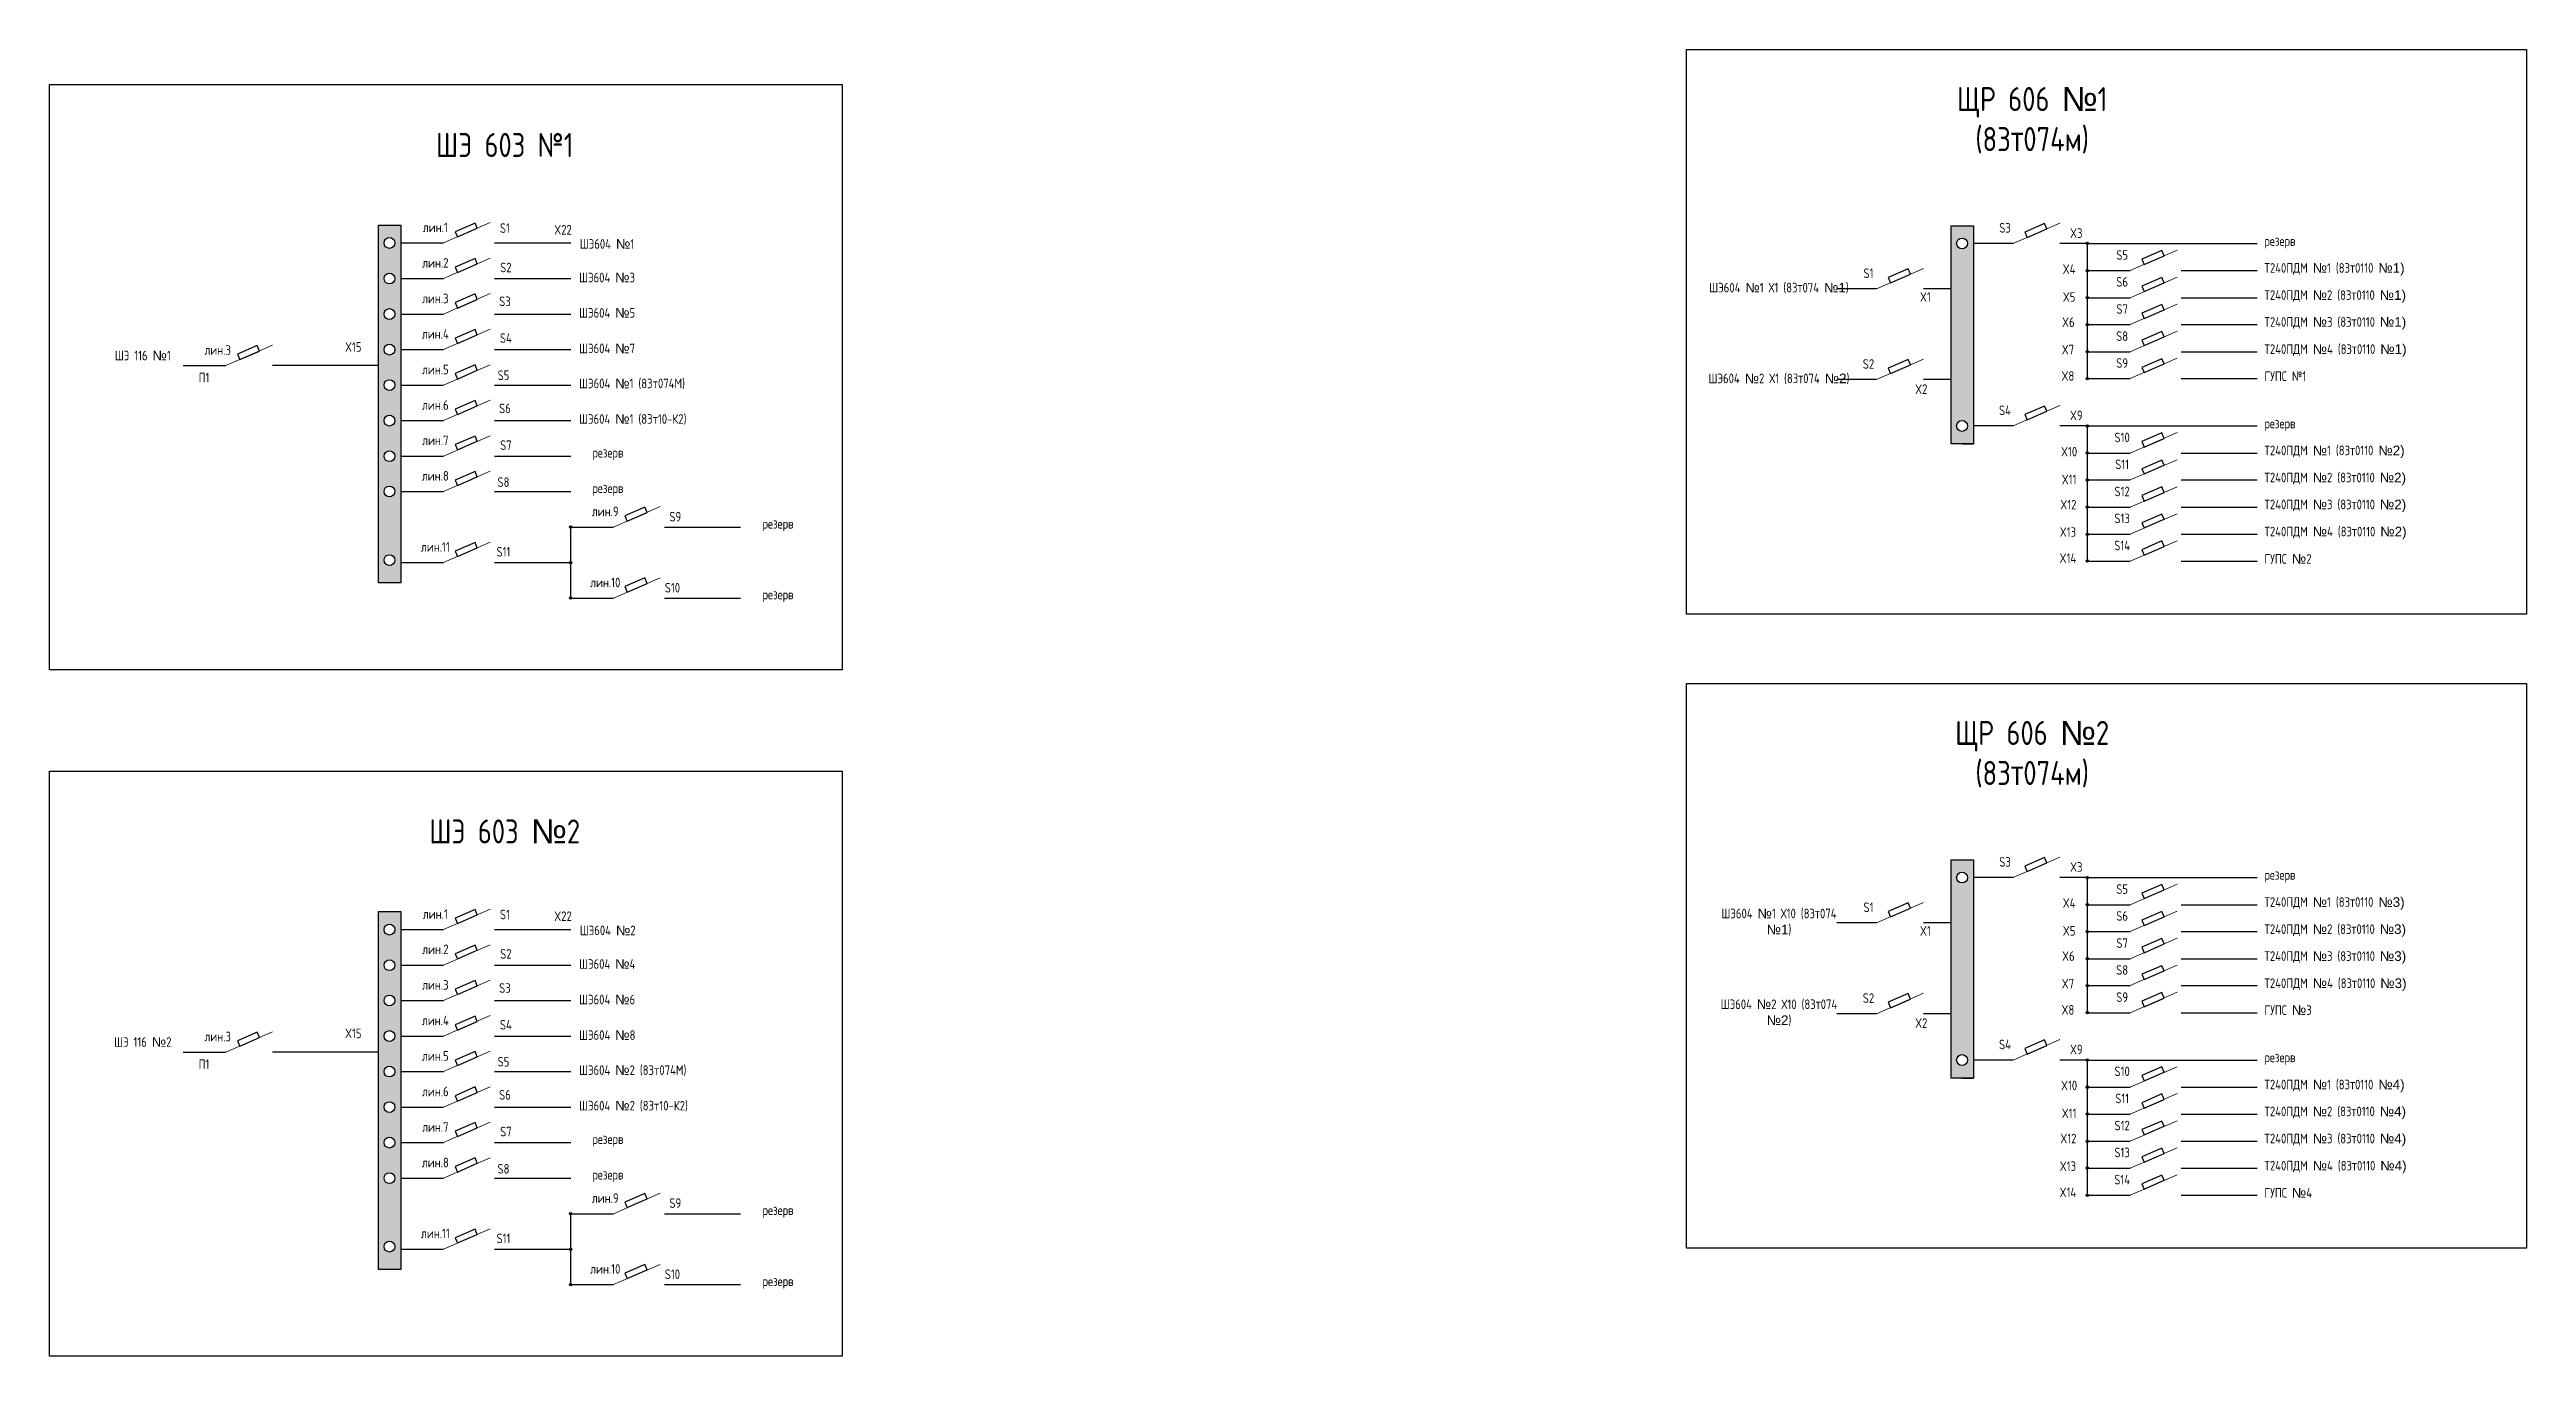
# Model space of a CAD drawing. Header units: millimetres. Extents: x 467 to 775, y 582 to 885.
# Drawn here: x 565.2 to 668.4, y 825.6 to 880.1 of the extents above; entities that cross this region are included whole.
import ezdxf

# ---------------------------------------------------------------- set-up
doc = ezdxf.new("R2010")
doc.units = ezdxf.units.MM
doc.header["$LTSCALE"] = 0.1

msp = doc.modelspace()

# ---------------------------------------------------------------- texts
for s, insert, char_height, width, attachment_point in [('{\\fGOST|b0|i0|c204|p34;ЩР 606 \\fArial|b0|i0|c204|p34;№\\fGOST|b0|i0|c204|p34;1 (83\\fArial Narrow|b0|i0|c204|p34;т\\fGOST|b0|i0|c204|p34;074м)}', (647.85, 877.12), 1, 9.6853, 5), ('{\\fGOST|b0|i0|c204|p34;ШЭ 603 №1}', (584.2, 876.09), 1, 9.6853, 5), ('{\\fGOST|b0|i0|c204|p34;лин.1}', (581.31, 872.66), 0.4, 8.1445, 5), ('{\\fGOST|b0|i0|c204|p34;S1}', (584.21, 872.63), 0.4, 8.1445, 5), ('{\\fGOST|b0|i0|c0|p34;X22}', (586.63, 872.56), 0.4, 8.1445, 5), ('{\\fGOST|b0|i0|c204|p34;ШЭ604 \\fArial|b0|i0|c204|p34;№\\fGOST|b0|i0|c204|p34;1 }', (587.33, 871.97), 0.4, 8.1445, 4), ('{\\fGOST|b0|i0|c0|p34;S\\fGOST|b0|i0|c204|p34;3}', (646.72, 872.64), 0.4, 8.1445, 5), ('{\\fGOST|b0|i0|c0|p34;X3}', (649.69, 872.42), 0.4, 8.1445, 5), ('{\\fGOST|b0|i0|c204|p34;резерв}', (657.53, 872.29), 0.4, 8.1445, 1), ('{\\fGOST|b0|i0|c204|p34;лин.2}', (581.31, 871.18), 0.4, 8.1445, 5), ('{\\fGOST|b0|i0|c204|p34;S2}', (584.25, 870.99), 0.4, 8.1445, 5), ('{\\fGOST|b0|i0|c0|p34;S5}', (651.6, 871.51), 0.4, 8.1445, 5), ('{\\fGOST|b0|i0|c204|p34;Т240ПДМ \\fArial|b0|i0|c204|p34;№\\fGOST|b0|i0|c204|p34;1\\fGOST|b0|i0|c0|p34; (\\fGOST|b0|i0|c204|p34;83\\fArial Narrow|b0|i0|c204|p34;т\\fGOST|b0|i0|c204|p34;0110 \\fArial|b0|i0|c204|p34;№1)}', (657.53, 871.17), 0.4, 9.0248, 1), ('{\\fGOST|b0|i0|c204|p34;ШЭ604 \\fArial|b0|i0|c204|p34;№\\fGOST|b0|i0|c204|p34;3 }', (587.3, 870.57), 0.4, 8.1445, 4), ('{\\fGOST|b0|i0|c204|p34;ШЭ604 \\fArial|b0|i0|c204|p34;№\\fGOST|b0|i0|c204|p34;1 Х1\\fGOST|b0|i0|c0|p34; (\\fGOST|b0|i0|c204|p34;83\\fArial Narrow|b0|i0|c204|p34;т\\fGOST|b0|i0|c204|p34;074 \\fArial|b0|i0|c204|p34;№1\\fGOST|b0|i0|c0|p34;)}', (637.3, 870.13), 0.4, 5.5869, 5), ('{\\fGOST|b0|i0|c0|p34;S\\fGOST|b0|i0|c204|p34;1}', (641.03, 870.75), 0.4, 8.1445, 5), ('{\\fGOST|b0|i0|c0|p34;X4}', (649.39, 870.92), 0.4, 8.1445, 5), ('{\\fGOST|b0|i0|c0|p34;S6}', (651.6, 870.39), 0.4, 8.1445, 5), ('{\\fGOST|b0|i0|c204|p34;лин.3}', (581.31, 869.7), 0.4, 8.1445, 5), ('{\\fGOST|b0|i0|c204|p34;S3}', (584.21, 869.58), 0.4, 8.1445, 5), ('{\\fGOST|b0|i0|c204|p34;ШЭ604 \\fArial|b0|i0|c204|p34;№\\fGOST|b0|i0|c204|p34;5 }', (587.3, 869.1), 0.4, 8.1445, 4), ('{\\fGOST|b0|i0|c0|p34;X1}', (643.4, 869.76), 0.4, 8.1445, 5), ('{\\fGOST|b0|i0|c0|p34;X5}', (649.39, 869.76), 0.4, 8.1445, 5), ('{\\fGOST|b0|i0|c0|p34;S7}', (651.6, 869.26), 0.4, 8.1445, 5), ('{\\fGOST|b0|i0|c204|p34;Т240ПДМ \\fArial|b0|i0|c204|p34;№\\fGOST|b0|i0|c204|p34;2\\fGOST|b0|i0|c0|p34; (\\fGOST|b0|i0|c204|p34;83\\fArial Narrow|b0|i0|c204|p34;т\\fGOST|b0|i0|c204|p34;0110 \\fArial|b0|i0|c204|p34;№1)}', (657.53, 870.04), 0.4, 9.0167, 1), ('{\\fGOST|b0|i0|c204|p34;лин.4}', (581.31, 868.22), 0.4, 8.1445, 5), ('{\\fGOST|b0|i0|c204|p34;S4}', (584.25, 868.05), 0.4, 8.1445, 5), ('{\\fGOST|b0|i0|c0|p34;X6}', (649.36, 868.71), 0.4, 8.1445, 5), ('{\\fGOST|b0|i0|c0|p34;S8}', (651.6, 868.13), 0.4, 8.1445, 5), ('{\\fGOST|b0|i0|c204|p34;Т240ПДМ \\fArial|b0|i0|c204|p34;№\\fGOST|b0|i0|c204|p34;3\\fGOST|b0|i0|c0|p34; (\\fGOST|b0|i0|c204|p34;83\\fArial Narrow|b0|i0|c204|p34;т\\fGOST|b0|i0|c204|p34;0110 \\fArial|b0|i0|c204|p34;№1)}', (657.53, 868.92), 0.4, 9.1488, 1), ('{\\fGOST|b0|i0|c204|p34;ШЭ 116 \\fArial|b0|i0|c204|p34;№\\fGOST|b0|i0|c204|p34;1}', (569.12, 867.32), 0.4, 9.6853, 5), ('{\\fGOST|b0|i0|c204|p34;лин.3}', (572.24, 867.55), 0.4, 8.1445, 5), ('{\\fGOST|b0|i0|c0|p34;X15}', (577.89, 867.68), 0.4, 8.1445, 5), ('{\\fGOST|b0|i0|c204|p34;ШЭ604 \\fArial|b0|i0|c204|p34;№\\fGOST|b0|i0|c204|p34;7 }', (587.3, 867.62), 0.4, 8.1445, 4), ('{\\fGOST|b0|i0|c0|p34;S\\fGOST|b0|i0|c204|p34;2}', (641.03, 866.97), 0.4, 8.1445, 5), ('{\\fGOST|b0|i0|c0|p34;X7}', (649.34, 867.57), 0.4, 8.1445, 5), ('{\\fGOST|b0|i0|c0|p34;S\\fGOST|b0|i0|c204|p34;9}', (651.6, 867.01), 0.4, 8.1445, 5), ('{\\fGOST|b0|i0|c204|p34;Т240ПДМ \\fArial|b0|i0|c204|p34;№\\fGOST|b0|i0|c204|p34;4\\fGOST|b0|i0|c0|p34; (\\fGOST|b0|i0|c204|p34;83\\fArial Narrow|b0|i0|c204|p34;т\\fGOST|b0|i0|c204|p34;0110 \\fArial|b0|i0|c204|p34;№1)}', (657.53, 867.79), 0.4, 8.9638, 1), ('{\\fGOST|b0|i0|c204|p34;П\\fGOST|b0|i0|c0|p34;1}', (571.67, 866.4), 0.4, 8.1445, 5), ('{\\fGOST|b0|i0|c204|p34;лин.5}', (581.31, 866.74), 0.4, 8.1445, 5), ('{\\fGOST|b0|i0|c204|p34;S5}', (584.15, 866.5), 0.4, 8.1445, 5), ('{\\fGOST|b0|i0|c204|p34;ШЭ604 \\fArial|b0|i0|c204|p34;№\\fGOST|b0|i0|c204|p34;1 (83т074М) }', (587.3, 866.14), 0.4, 8.1445, 4), ('{\\fGOST|b0|i0|c204|p34;ШЭ604 \\fArial|b0|i0|c204|p34;№\\fGOST|b0|i0|c0|p34;2\\fGOST|b0|i0|c204|p34; Х1\\fGOST|b0|i0|c0|p34; (\\fGOST|b0|i0|c204|p34;83\\fArial Narrow|b0|i0|c204|p34;т\\fGOST|b0|i0|c204|p34;074 \\fArial|b0|i0|c204|p34;№\\fArial|b0|i0|c0|p34;2\\fGOST|b0|i0|c0|p34;)}', (637.3, 866.35), 0.4, 5.5869, 5), ('{\\fGOST|b0|i0|c0|p34;X2}', (643.23, 865.92), 0.4, 8.1445, 5), ('{\\fGOST|b0|i0|c0|p34;X8}', (649.34, 866.47), 0.4, 8.1445, 5), ('{\\fGOST|b0|i0|c204|p34;ГУПС №1}', (657.53, 866.66), 0.4, 8.1445, 1), ('{\\fGOST|b0|i0|c204|p34;лин.6}', (581.31, 865.26), 0.4, 8.1445, 5), ('{\\fGOST|b0|i0|c204|p34;S\\fGOST|b0|i0|c0|p34;6}', (584.21, 865.12), 0.4, 8.1445, 5), ('{\\fGOST|b0|i0|c0|p34;S\\fGOST|b0|i0|c204|p34;4}', (646.72, 865.04), 0.4, 8.1445, 5), ('{\\fGOST|b0|i0|c0|p34;X9}', (649.69, 864.83), 0.4, 8.1445, 5), ('{\\fGOST|b0|i0|c204|p34;лин.7}', (581.31, 863.79), 0.4, 8.1445, 5), ('{\\fGOST|b0|i0|c204|p34;ШЭ604 \\fArial|b0|i0|c204|p34;№\\fGOST|b0|i0|c204|p34;1 (83т10-К2) }', (587.3, 864.66), 0.4, 8.1445, 4), ('{\\fGOST|b0|i0|c0|p34;S\\fGOST|b0|i0|c204|p34;10}', (651.6, 863.91), 0.4, 8.1445, 5), ('{\\fGOST|b0|i0|c204|p34;резерв}', (657.53, 864.69), 0.4, 8.1445, 1), ('{\\fGOST|b0|i0|c204|p34;S\\fGOST|b0|i0|c0|p34;7}', (584.25, 863.59), 0.4, 8.1445, 5), ('{\\fGOST|b0|i0|c204|p34;резерв}', (588.5, 863.22), 0.4, 8.1445, 5), ('{\\fGOST|b0|i0|c0|p34;X10}', (649.39, 863.32), 0.4, 8.1445, 5), ('{\\fGOST|b0|i0|c0|p34;S\\fGOST|b0|i0|c204|p34;11}', (651.6, 862.79), 0.4, 8.1445, 5), ('{\\fGOST|b0|i0|c204|p34;Т240ПДМ \\fArial|b0|i0|c204|p34;№\\fGOST|b0|i0|c204|p34;1\\fGOST|b0|i0|c0|p34; (\\fGOST|b0|i0|c204|p34;83\\fArial Narrow|b0|i0|c204|p34;т\\fGOST|b0|i0|c204|p34;0110 \\fArial|b0|i0|c204|p34;№\\fArial|b0|i0|c0|p34;2\\fArial|b0|i0|c204|p34;)}', (657.53, 863.57), 0.4, 9.0248, 1), ('{\\fGOST|b0|i0|c204|p34;лин.8}', (581.31, 862.31), 0.4, 8.1445, 5), ('{\\fGOST|b0|i0|c204|p34;S\\fGOST|b0|i0|c0|p34;8}', (584.15, 862.05), 0.4, 8.1445, 5), ('{\\fGOST|b0|i0|c204|p34;резерв}', (588.5, 861.74), 0.4, 8.1445, 5), ('{\\fGOST|b0|i0|c0|p34;X11}', (649.39, 862.16), 0.4, 8.1445, 5), ('{\\fGOST|b0|i0|c0|p34;S\\fGOST|b0|i0|c204|p34;12}', (651.6, 861.66), 0.4, 8.1445, 5), ('{\\fGOST|b0|i0|c204|p34;Т240ПДМ \\fArial|b0|i0|c204|p34;№\\fGOST|b0|i0|c204|p34;2\\fGOST|b0|i0|c0|p34; (\\fGOST|b0|i0|c204|p34;83\\fArial Narrow|b0|i0|c204|p34;т\\fGOST|b0|i0|c204|p34;0110 \\fArial|b0|i0|c204|p34;№\\fArial|b0|i0|c0|p34;2\\fArial|b0|i0|c204|p34;)}', (657.53, 862.44), 0.4, 9.0167, 1), ('{\\fGOST|b0|i0|c204|p34;лин.9}', (588.39, 860.83), 0.4, 8.1445, 5), ('{\\fGOST|b0|i0|c204|p34;S\\fGOST|b0|i0|c0|p34;9}', (591.31, 860.61), 0.4, 8.1445, 5), ('{\\fGOST|b0|i0|c0|p34;X12}', (649.36, 861.11), 0.4, 8.1445, 5), ('{\\fGOST|b0|i0|c204|p34;Т240ПДМ \\fArial|b0|i0|c204|p34;№\\fGOST|b0|i0|c204|p34;3\\fGOST|b0|i0|c0|p34; (\\fGOST|b0|i0|c204|p34;83\\fArial Narrow|b0|i0|c204|p34;т\\fGOST|b0|i0|c204|p34;0110 \\fArial|b0|i0|c204|p34;№\\fArial|b0|i0|c0|p34;2\\fArial|b0|i0|c204|p34;)}', (657.53, 861.32), 0.4, 9.1488, 1), ('{\\fGOST|b0|i0|c204|p34;резерв}', (595.59, 860.26), 0.4, 8.1445, 5), ('{\\fGOST|b0|i0|c0|p34;X13}', (649.34, 859.97), 0.4, 8.1445, 5), ('{\\fGOST|b0|i0|c0|p34;S\\fGOST|b0|i0|c204|p34;13}', (651.6, 860.54), 0.4, 8.1445, 5), ('{\\fGOST|b0|i0|c204|p34;Т240ПДМ \\fArial|b0|i0|c204|p34;№\\fGOST|b0|i0|c204|p34;4\\fGOST|b0|i0|c0|p34; (\\fGOST|b0|i0|c204|p34;83\\fArial Narrow|b0|i0|c204|p34;т\\fGOST|b0|i0|c204|p34;0110 \\fArial|b0|i0|c204|p34;№\\fArial|b0|i0|c0|p34;2\\fArial|b0|i0|c204|p34;)}', (657.53, 860.19), 0.4, 8.9638, 1), ('{\\fGOST|b0|i0|c204|p34;лин.11}', (581.31, 859.35), 0.4, 8.1445, 5), ('{\\fGOST|b0|i0|c204|p34;S\\fGOST|b0|i0|c0|p34;11}', (584.15, 859.15), 0.4, 8.1445, 5), ('{\\fGOST|b0|i0|c0|p34;X14}', (649.34, 858.88), 0.4, 8.1445, 5), ('{\\fGOST|b0|i0|c0|p34;S\\fGOST|b0|i0|c204|p34;14}', (651.6, 859.41), 0.4, 8.1445, 5), ('{\\fGOST|b0|i0|c204|p34;ГУПС \\fArial|b0|i0|c204|p34;№\\fGOST|b0|i0|c0|p34;2}', (657.53, 859.05), 0.4, 8.1445, 1), ('{\\fGOST|b0|i0|c204|p34;лин.10}', (588.39, 857.87), 0.4, 8.1445, 5), ('{\\fGOST|b0|i0|c204|p34;S\\fGOST|b0|i0|c0|p34;10}', (591.19, 857.65), 0.4, 8.1445, 5), ('{\\fGOST|b0|i0|c204|p34;резерв}', (595.59, 857.31), 0.4, 8.1445, 5), ('{\\fGOST|b0|i0|c204|p34;ЩР 606 \\fArial|b0|i0|c204|p34;№\\fGOST|b0|i0|c0|p34;2\\fGOST|b0|i0|c204|p34; (83\\fArial Narrow|b0|i0|c204|p34;т\\fGOST|b0|i0|c204|p34;074м)}', (647.85, 850.72), 1, 9.6853, 5), ('{\\fGOST|b0|i0|c204|p34;ШЭ 603 \\fArial|b0|i0|c204|p34;№\\fGOST|b0|i0|c0|p34;2}', (584.2, 847.5), 1, 9.6853, 5), ('{\\fGOST|b0|i0|c0|p34;S\\fGOST|b0|i0|c204|p34;3}', (646.72, 846.23), 0.4, 8.1445, 5), ('{\\fGOST|b0|i0|c0|p34;X3}', (649.69, 846.02), 0.4, 8.1445, 5), ('{\\fGOST|b0|i0|c204|p34;резерв}', (657.53, 845.89), 0.4, 8.1445, 1), ('{\\fGOST|b0|i0|c204|p34;ШЭ604 \\fArial|b0|i0|c204|p34;№\\fGOST|b0|i0|c204|p34;1 Х1\\fGOST|b0|i0|c0|p34;0 (\\fGOST|b0|i0|c204|p34;83\\fArial Narrow|b0|i0|c204|p34;т\\fGOST|b0|i0|c204|p34;074 \\fArial|b0|i0|c204|p34;№1\\fGOST|b0|i0|c0|p34;)}', (637.3, 843.73), 0.4, 5.5869, 5), ('{\\fGOST|b0|i0|c0|p34;S\\fGOST|b0|i0|c204|p34;1}', (641.03, 844.34), 0.4, 8.1445, 5), ('{\\fGOST|b0|i0|c0|p34;X4}', (649.39, 844.52), 0.4, 8.1445, 5), ('{\\fGOST|b0|i0|c0|p34;S5}', (651.6, 845.1), 0.4, 8.1445, 5), ('{\\fGOST|b0|i0|c204|p34;Т240ПДМ \\fArial|b0|i0|c204|p34;№\\fGOST|b0|i0|c204|p34;1\\fGOST|b0|i0|c0|p34; (\\fGOST|b0|i0|c204|p34;83\\fArial Narrow|b0|i0|c204|p34;т\\fGOST|b0|i0|c204|p34;0110 \\fArial|b0|i0|c204|p34;№\\fArial|b0|i0|c0|p34;3\\fArial|b0|i0|c204|p34;)}', (657.53, 844.76), 0.4, 9.0248, 1), ('{\\fGOST|b0|i0|c204|p34;лин.1}', (581.31, 844.06), 0.4, 8.1445, 5), ('{\\fGOST|b0|i0|c204|p34;S1}', (584.21, 844.04), 0.4, 8.1445, 5), ('{\\fGOST|b0|i0|c0|p34;X22}', (586.63, 843.97), 0.4, 8.1445, 5), ('{\\fGOST|b0|i0|c204|p34;ШЭ604 \\fArial|b0|i0|c204|p34;№\\fGOST|b0|i0|c0|p34;2\\fGOST|b0|i0|c204|p34; }', (587.33, 843.38), 0.4, 8.1445, 4), ('{\\fGOST|b0|i0|c0|p34;X1}', (643.4, 843.36), 0.4, 8.1445, 5), ('{\\fGOST|b0|i0|c0|p34;X5}', (649.39, 843.36), 0.4, 8.1445, 5), ('{\\fGOST|b0|i0|c0|p34;S6}', (651.6, 843.98), 0.4, 8.1445, 5), ('{\\fGOST|b0|i0|c204|p34;Т240ПДМ \\fArial|b0|i0|c204|p34;№\\fGOST|b0|i0|c204|p34;2\\fGOST|b0|i0|c0|p34; (\\fGOST|b0|i0|c204|p34;83\\fArial Narrow|b0|i0|c204|p34;т\\fGOST|b0|i0|c204|p34;0110 \\fArial|b0|i0|c204|p34;№\\fArial|b0|i0|c0|p34;3\\fArial|b0|i0|c204|p34;)}', (657.53, 843.63), 0.4, 9.0167, 1), ('{\\fGOST|b0|i0|c204|p34;лин.2}', (581.31, 842.59), 0.4, 8.1445, 5), ('{\\fGOST|b0|i0|c204|p34;S2}', (584.25, 842.4), 0.4, 8.1445, 5), ('{\\fGOST|b0|i0|c0|p34;X6}', (649.36, 842.31), 0.4, 8.1445, 5), ('{\\fGOST|b0|i0|c0|p34;S7}', (651.6, 842.85), 0.4, 8.1445, 5), ('{\\fGOST|b0|i0|c204|p34;Т240ПДМ \\fArial|b0|i0|c204|p34;№\\fGOST|b0|i0|c204|p34;3\\fGOST|b0|i0|c0|p34; (\\fGOST|b0|i0|c204|p34;83\\fArial Narrow|b0|i0|c204|p34;т\\fGOST|b0|i0|c204|p34;0110 \\fArial|b0|i0|c204|p34;№\\fArial|b0|i0|c0|p34;3\\fArial|b0|i0|c204|p34;)}', (657.53, 842.51), 0.4, 9.1488, 1), ('{\\fGOST|b0|i0|c204|p34;лин.3}', (581.31, 841.11), 0.4, 8.1445, 5), ('{\\fGOST|b0|i0|c204|p34;ШЭ604 \\fArial|b0|i0|c204|p34;№\\fGOST|b0|i0|c0|p34;4\\fGOST|b0|i0|c204|p34; }', (587.3, 841.98), 0.4, 8.1445, 4), ('{\\fGOST|b0|i0|c0|p34;X7}', (649.34, 841.16), 0.4, 8.1445, 5), ('{\\fGOST|b0|i0|c0|p34;S8}', (651.6, 841.73), 0.4, 8.1445, 5), ('{\\fGOST|b0|i0|c204|p34;Т240ПДМ \\fArial|b0|i0|c204|p34;№\\fGOST|b0|i0|c204|p34;4\\fGOST|b0|i0|c0|p34; (\\fGOST|b0|i0|c204|p34;83\\fArial Narrow|b0|i0|c204|p34;т\\fGOST|b0|i0|c204|p34;0110 \\fArial|b0|i0|c204|p34;№\\fArial|b0|i0|c0|p34;3\\fArial|b0|i0|c204|p34;)}', (657.53, 841.38), 0.4, 8.9638, 1), ('{\\fGOST|b0|i0|c204|p34;S3}', (584.21, 840.98), 0.4, 8.1445, 5), ('{\\fGOST|b0|i0|c204|p34;ШЭ604 \\fArial|b0|i0|c204|p34;№\\fGOST|b0|i0|c0|p34;6\\fGOST|b0|i0|c204|p34; }', (587.3, 840.5), 0.4, 8.1445, 4), ('{\\fGOST|b0|i0|c204|p34;ШЭ604 \\fArial|b0|i0|c204|p34;№\\fGOST|b0|i0|c0|p34;2\\fGOST|b0|i0|c204|p34; Х1\\fGOST|b0|i0|c0|p34;0 (\\fGOST|b0|i0|c204|p34;83\\fArial Narrow|b0|i0|c204|p34;т\\fGOST|b0|i0|c204|p34;074 \\fArial|b0|i0|c204|p34;№\\fArial|b0|i0|c0|p34;2\\fGOST|b0|i0|c0|p34;)}', (637.3, 839.95), 0.4, 5.5869, 5), ('{\\fGOST|b0|i0|c0|p34;S\\fGOST|b0|i0|c204|p34;2}', (641.03, 840.56), 0.4, 8.1445, 5), ('{\\fGOST|b0|i0|c0|p34;X8}', (649.34, 840.07), 0.4, 8.1445, 5), ('{\\fGOST|b0|i0|c0|p34;S\\fGOST|b0|i0|c204|p34;9}', (651.6, 840.6), 0.4, 8.1445, 5), ('{\\fGOST|b0|i0|c204|p34;ГУПС \\fArial|b0|i0|c204|p34;№\\fGOST|b0|i0|c0|p34;3}', (657.53, 840.26), 0.4, 8.1445, 1), ('{\\fGOST|b0|i0|c204|p34;лин.3}', (572.24, 838.96), 0.4, 8.1445, 5), ('{\\fGOST|b0|i0|c0|p34;X15}', (577.89, 839.09), 0.4, 8.1445, 5), ('{\\fGOST|b0|i0|c204|p34;лин.4}', (581.31, 839.63), 0.4, 8.1445, 5), ('{\\fGOST|b0|i0|c204|p34;S4}', (584.25, 839.45), 0.4, 8.1445, 5), ('{\\fGOST|b0|i0|c204|p34;ШЭ604 \\fArial|b0|i0|c204|p34;№\\fGOST|b0|i0|c0|p34;8\\fGOST|b0|i0|c204|p34; }', (587.3, 839.02), 0.4, 8.1445, 4), ('{\\fGOST|b0|i0|c0|p34;X2}', (643.23, 839.52), 0.4, 8.1445, 5), ('{\\fGOST|b0|i0|c204|p34;ШЭ 116 \\fArial|b0|i0|c204|p34;№\\fGOST|b0|i0|c0|p34;2}', (569.12, 838.73), 0.4, 9.6853, 5), ('{\\fGOST|b0|i0|c204|p34;лин.5}', (581.31, 838.15), 0.4, 8.1445, 5), ('{\\fGOST|b0|i0|c204|p34;S5}', (584.15, 837.91), 0.4, 8.1445, 5), ('{\\fGOST|b0|i0|c0|p34;S\\fGOST|b0|i0|c204|p34;4}', (646.72, 838.63), 0.4, 8.1445, 5), ('{\\fGOST|b0|i0|c0|p34;X9}', (649.69, 838.42), 0.4, 8.1445, 5), ('{\\fGOST|b0|i0|c204|p34;резерв}', (657.53, 838.29), 0.4, 8.1445, 1), ('{\\fGOST|b0|i0|c204|p34;П\\fGOST|b0|i0|c0|p34;1}', (571.67, 837.81), 0.4, 8.1445, 5), ('{\\fGOST|b0|i0|c204|p34;ШЭ604 \\fArial|b0|i0|c204|p34;№\\fGOST|b0|i0|c0|p34;2\\fGOST|b0|i0|c204|p34; (83т074М) }', (587.3, 837.54), 0.4, 8.1445, 4), ('{\\fGOST|b0|i0|c0|p34;X10}', (649.39, 836.92), 0.4, 8.1445, 5), ('{\\fGOST|b0|i0|c0|p34;S\\fGOST|b0|i0|c204|p34;10}', (651.6, 837.51), 0.4, 8.1445, 5), ('{\\fGOST|b0|i0|c204|p34;Т240ПДМ \\fArial|b0|i0|c204|p34;№\\fGOST|b0|i0|c204|p34;1\\fGOST|b0|i0|c0|p34; (\\fGOST|b0|i0|c204|p34;83\\fArial Narrow|b0|i0|c204|p34;т\\fGOST|b0|i0|c204|p34;0110 \\fArial|b0|i0|c204|p34;№\\fArial|b0|i0|c0|p34;4\\fArial|b0|i0|c204|p34;)}', (657.53, 837.16), 0.4, 9.0248, 1), ('{\\fGOST|b0|i0|c204|p34;лин.6}', (581.31, 836.67), 0.4, 8.1445, 5), ('{\\fGOST|b0|i0|c204|p34;S\\fGOST|b0|i0|c0|p34;6}', (584.21, 836.53), 0.4, 8.1445, 5), ('{\\fGOST|b0|i0|c204|p34;ШЭ604 \\fArial|b0|i0|c204|p34;№\\fGOST|b0|i0|c0|p34;2\\fGOST|b0|i0|c204|p34; (83т10-К2) }', (587.3, 836.06), 0.4, 8.1445, 4), ('{\\fGOST|b0|i0|c0|p34;S\\fGOST|b0|i0|c204|p34;11}', (651.6, 836.38), 0.4, 8.1445, 5), ('{\\fGOST|b0|i0|c204|p34;Т240ПДМ \\fArial|b0|i0|c204|p34;№\\fGOST|b0|i0|c204|p34;2\\fGOST|b0|i0|c0|p34; (\\fGOST|b0|i0|c204|p34;83\\fArial Narrow|b0|i0|c204|p34;т\\fGOST|b0|i0|c204|p34;0110 \\fArial|b0|i0|c204|p34;№\\fArial|b0|i0|c0|p34;4\\fArial|b0|i0|c204|p34;)}', (657.53, 836.04), 0.4, 9.0167, 1), ('{\\fGOST|b0|i0|c204|p34;лин.7}', (581.31, 835.19), 0.4, 8.1445, 5), ('{\\fGOST|b0|i0|c204|p34;S\\fGOST|b0|i0|c0|p34;7}', (584.25, 835), 0.4, 8.1445, 5), ('{\\fGOST|b0|i0|c0|p34;X11}', (649.39, 835.76), 0.4, 8.1445, 5), ('{\\fGOST|b0|i0|c0|p34;S\\fGOST|b0|i0|c204|p34;12}', (651.6, 835.25), 0.4, 8.1445, 5), ('{\\fGOST|b0|i0|c204|p34;резерв}', (588.5, 834.63), 0.4, 8.1445, 5), ('{\\fGOST|b0|i0|c0|p34;X12}', (649.36, 834.71), 0.4, 8.1445, 5), ('{\\fGOST|b0|i0|c0|p34;S\\fGOST|b0|i0|c204|p34;13}', (651.6, 834.13), 0.4, 8.1445, 5), ('{\\fGOST|b0|i0|c204|p34;Т240ПДМ \\fArial|b0|i0|c204|p34;№\\fGOST|b0|i0|c204|p34;3\\fGOST|b0|i0|c0|p34; (\\fGOST|b0|i0|c204|p34;83\\fArial Narrow|b0|i0|c204|p34;т\\fGOST|b0|i0|c204|p34;0110 \\fArial|b0|i0|c204|p34;№\\fArial|b0|i0|c0|p34;4\\fArial|b0|i0|c204|p34;)}', (657.53, 834.91), 0.4, 9.1488, 1), ('{\\fGOST|b0|i0|c204|p34;лин.8}', (581.31, 833.71), 0.4, 8.1445, 5), ('{\\fGOST|b0|i0|c204|p34;S\\fGOST|b0|i0|c0|p34;8}', (584.15, 833.45), 0.4, 8.1445, 5), ('{\\fGOST|b0|i0|c204|p34;резерв}', (588.5, 833.15), 0.4, 8.1445, 5), ('{\\fGOST|b0|i0|c0|p34;X13}', (649.34, 833.56), 0.4, 8.1445, 5), ('{\\fGOST|b0|i0|c0|p34;S\\fGOST|b0|i0|c204|p34;14}', (651.6, 833), 0.4, 8.1445, 5), ('{\\fGOST|b0|i0|c204|p34;Т240ПДМ \\fArial|b0|i0|c204|p34;№\\fGOST|b0|i0|c204|p34;4\\fGOST|b0|i0|c0|p34; (\\fGOST|b0|i0|c204|p34;83\\fArial Narrow|b0|i0|c204|p34;т\\fGOST|b0|i0|c204|p34;0110 \\fArial|b0|i0|c204|p34;№\\fArial|b0|i0|c0|p34;4\\fArial|b0|i0|c204|p34;)}', (657.53, 833.78), 0.4, 8.9638, 1), ('{\\fGOST|b0|i0|c204|p34;лин.9}', (588.39, 832.23), 0.4, 8.1445, 5), ('{\\fGOST|b0|i0|c204|p34;S\\fGOST|b0|i0|c0|p34;9}', (591.31, 832.02), 0.4, 8.1445, 5), ('{\\fGOST|b0|i0|c0|p34;X14}', (649.34, 832.47), 0.4, 8.1445, 5), ('{\\fGOST|b0|i0|c204|p34;ГУПС \\fArial|b0|i0|c204|p34;№\\fGOST|b0|i0|c0|p34;4}', (657.53, 832.65), 0.4, 8.1445, 1), ('{\\fGOST|b0|i0|c204|p34;лин.11}', (581.31, 830.76), 0.4, 8.1445, 5), ('{\\fGOST|b0|i0|c204|p34;резерв}', (595.59, 831.67), 0.4, 8.1445, 5), ('{\\fGOST|b0|i0|c204|p34;S\\fGOST|b0|i0|c0|p34;11}', (584.15, 830.55), 0.4, 8.1445, 5), ('{\\fGOST|b0|i0|c204|p34;лин.10}', (588.39, 829.28), 0.4, 8.1445, 5), ('{\\fGOST|b0|i0|c204|p34;S\\fGOST|b0|i0|c0|p34;10}', (591.19, 829.06), 0.4, 8.1445, 5), ('{\\fGOST|b0|i0|c204|p34;резерв}', (595.59, 828.71), 0.4, 8.1445, 5)]:
    msp.add_mtext(s, dxfattribs=dict(insert=insert, char_height=char_height, width=width, attachment_point=attachment_point))

# ---------------------------------------------------------------- hatches: boundary and pattern name
h = msp.add_hatch(color=256)
h.paths.add_polyline_path([(579.87, 872.75), (578.94, 872.75), (578.94, 857.85), (579.87, 857.85)])
h.paths.add_polyline_path([(579.63, 863.13, -1), (579.18, 863.13, -1)], flags=16)
h.paths.add_polyline_path([(579.18, 864.61, -1), (579.63, 864.61, -1)], flags=16)
h.paths.add_polyline_path([(579.63, 861.66, -1), (579.18, 861.66, -1)], flags=16)
h.paths.add_polyline_path([(579.18, 866.09, -1), (579.63, 866.09, -1)], flags=16)
h.paths.add_polyline_path([(579.18, 867.57, -1), (579.63, 867.57, -1)], flags=16)
h.paths.add_polyline_path([(579.63, 858.8, -1), (579.18, 858.8, -1)], flags=16)
h.paths.add_polyline_path([(579.18, 869.05, -1), (579.63, 869.05, -1)], flags=16)
h.paths.add_polyline_path([(579.18, 870.53, -1), (579.63, 870.53, -1)], flags=16)
h.paths.add_polyline_path([(579.18, 872.01, -1), (579.63, 872.01, -1)], flags=16)
h = msp.add_hatch(color=256)
h.paths.add_polyline_path([(645.4, 872.73), (644.47, 872.73), (644.47, 863.64), (645.4, 863.64)])
h.paths.add_polyline_path([(644.71, 871.99, -1), (645.16, 871.99, -1)], flags=16)
h.paths.add_polyline_path([(645.16, 864.39, -1), (644.71, 864.39, -1)], flags=16)
h = msp.add_hatch(color=256)
h.paths.add_polyline_path([(650.2, 871.99), (650.15, 871.99), (650.15, 871.94, 0.414214)], flags=17)
h.paths.add_polyline_path([(650.1, 871.99, 0.414214), (650.15, 871.94), (650.15, 871.99), (650.2, 871.99, 1)])
h = msp.add_hatch(color=256)
h.paths.add_polyline_path([(650.2, 870.86), (650.15, 870.86), (650.15, 870.81, 0.414214)], flags=17)
h.paths.add_polyline_path([(650.1, 870.86, 0.414214), (650.15, 870.81), (650.15, 870.86), (650.2, 870.86, 1)])
h = msp.add_hatch(color=256)
h.paths.add_polyline_path([(650.2, 869.73), (650.15, 869.73), (650.15, 869.68, 0.414214)], flags=17)
h.paths.add_polyline_path([(650.1, 869.73, 0.414214), (650.15, 869.68), (650.15, 869.73), (650.2, 869.73, 1)])
h = msp.add_hatch(color=256)
h.paths.add_polyline_path([(650.2, 868.61), (650.15, 868.61), (650.15, 868.56, 0.414214)], flags=17)
h.paths.add_polyline_path([(650.1, 868.61, 0.414214), (650.15, 868.56), (650.15, 868.61), (650.2, 868.61, 1)])
h = msp.add_hatch(color=256)
h.paths.add_polyline_path([(650.2, 867.48), (650.15, 867.48), (650.15, 867.43, 0.414214)], flags=17)
h.paths.add_polyline_path([(650.1, 867.48, 0.414214), (650.15, 867.43), (650.15, 867.48), (650.2, 867.48, 1)])
h = msp.add_hatch(color=256)
h.paths.add_polyline_path([(650.2, 866.36), (650.15, 866.36), (650.15, 866.31, 0.414214)], flags=17)
h.paths.add_polyline_path([(650.1, 866.36, 0.414214), (650.15, 866.31), (650.15, 866.36), (650.2, 866.36, 1)])
h = msp.add_hatch(color=256)
h.paths.add_polyline_path([(650.2, 864.39), (650.15, 864.39), (650.15, 864.34, 0.414214)], flags=17)
h.paths.add_polyline_path([(650.1, 864.39, 0.414214), (650.15, 864.34), (650.15, 864.39), (650.2, 864.39, 1)])
h = msp.add_hatch(color=256)
h.paths.add_polyline_path([(650.2, 863.26), (650.15, 863.26), (650.15, 863.21, 0.414214)], flags=17)
h.paths.add_polyline_path([(650.1, 863.26, 0.414214), (650.15, 863.21), (650.15, 863.26), (650.2, 863.26, 1)])
h = msp.add_hatch(color=256)
h.paths.add_polyline_path([(650.2, 862.14), (650.15, 862.14), (650.15, 862.09, 0.414214)], flags=17)
h.paths.add_polyline_path([(650.1, 862.14, 0.414214), (650.15, 862.09), (650.15, 862.14), (650.2, 862.14, 1)])
h = msp.add_hatch(color=256)
h.paths.add_polyline_path([(650.2, 861.01), (650.15, 861.01), (650.15, 860.96, 0.414214)], flags=17)
h.paths.add_polyline_path([(650.1, 861.01, 0.414214), (650.15, 860.96), (650.15, 861.01), (650.2, 861.01, 1)])
h = msp.add_hatch(color=256)
h.paths.add_polyline_path([(587, 860.18), (586.95, 860.18), (586.95, 860.13, 0.414214)], flags=17)
h.paths.add_polyline_path([(586.9, 860.18, 0.414214), (586.95, 860.13), (586.95, 860.18), (587, 860.18, 1)])
h = msp.add_hatch(color=256)
h.paths.add_polyline_path([(650.2, 859.88), (650.15, 859.88), (650.15, 859.83, 0.414214)], flags=17)
h.paths.add_polyline_path([(650.1, 859.88, 0.414214), (650.15, 859.83), (650.15, 859.88), (650.2, 859.88, 1)])
h = msp.add_hatch(color=256)
h.paths.add_polyline_path([(587, 858.7), (586.95, 858.7), (586.95, 858.65, 0.414214)], flags=17)
h.paths.add_polyline_path([(586.9, 858.7, 0.414214), (586.95, 858.65), (586.95, 858.7), (587, 858.7, 1)])
h = msp.add_hatch(color=256)
h.paths.add_polyline_path([(650.2, 858.76), (650.15, 858.76), (650.15, 858.71, 0.414214)], flags=17)
h.paths.add_polyline_path([(650.1, 858.76, 0.414214), (650.15, 858.71), (650.15, 858.76), (650.2, 858.76, 1)])
h = msp.add_hatch(color=256)
h.paths.add_polyline_path([(587, 857.22), (586.95, 857.22), (586.95, 857.17, 0.414214)], flags=17)
h.paths.add_polyline_path([(586.9, 857.22, 0.414214), (586.95, 857.17), (586.95, 857.22), (587, 857.22, 1)])
h = msp.add_hatch(color=256)
h.paths.add_polyline_path([(645.4, 846.32), (644.47, 846.32), (644.47, 837.23), (645.4, 837.23)])
h.paths.add_polyline_path([(644.71, 845.58, -1), (645.16, 845.58, -1)], flags=16)
h.paths.add_polyline_path([(645.16, 837.98, -1), (644.71, 837.98, -1)], flags=16)
h = msp.add_hatch(color=256)
h.paths.add_polyline_path([(650.2, 845.58), (650.15, 845.58), (650.15, 845.53, 0.414214)], flags=17)
h.paths.add_polyline_path([(650.1, 845.58, 0.414214), (650.15, 845.53), (650.15, 845.58), (650.2, 845.58, 1)])
h = msp.add_hatch(color=256)
h.paths.add_polyline_path([(650.2, 844.45), (650.15, 844.45), (650.15, 844.4, 0.414214)], flags=17)
h.paths.add_polyline_path([(650.1, 844.45, 0.414214), (650.15, 844.4), (650.15, 844.45), (650.2, 844.45, 1)])
h = msp.add_hatch(color=256)
h.paths.add_polyline_path([(579.87, 844.16), (578.94, 844.16), (578.94, 829.26), (579.87, 829.26)])
h.paths.add_polyline_path([(579.63, 834.54, -1), (579.18, 834.54, -1)], flags=16)
h.paths.add_polyline_path([(579.18, 836.02, -1), (579.63, 836.02, -1)], flags=16)
h.paths.add_polyline_path([(579.63, 833.06, -1), (579.18, 833.06, -1)], flags=16)
h.paths.add_polyline_path([(579.18, 837.5, -1), (579.63, 837.5, -1)], flags=16)
h.paths.add_polyline_path([(579.18, 838.98, -1), (579.63, 838.98, -1)], flags=16)
h.paths.add_polyline_path([(579.63, 830.21, -1), (579.18, 830.21, -1)], flags=16)
h.paths.add_polyline_path([(579.18, 840.46, -1), (579.63, 840.46, -1)], flags=16)
h.paths.add_polyline_path([(579.18, 841.93, -1), (579.63, 841.93, -1)], flags=16)
h.paths.add_polyline_path([(579.18, 843.41, -1), (579.63, 843.41, -1)], flags=16)
h = msp.add_hatch(color=256)
h.paths.add_polyline_path([(650.2, 843.33), (650.15, 843.33), (650.15, 843.28, 0.414214)], flags=17)
h.paths.add_polyline_path([(650.1, 843.33, 0.414214), (650.15, 843.28), (650.15, 843.33), (650.2, 843.33, 1)])
h = msp.add_hatch(color=256)
h.paths.add_polyline_path([(650.2, 842.2), (650.15, 842.2), (650.15, 842.15, 0.414214)], flags=17)
h.paths.add_polyline_path([(650.1, 842.2, 0.414214), (650.15, 842.15), (650.15, 842.2), (650.2, 842.2, 1)])
h = msp.add_hatch(color=256)
h.paths.add_polyline_path([(650.2, 841.08), (650.15, 841.08), (650.15, 841.03, 0.414214)], flags=17)
h.paths.add_polyline_path([(650.1, 841.08, 0.414214), (650.15, 841.03), (650.15, 841.08), (650.2, 841.08, 1)])
h = msp.add_hatch(color=256)
h.paths.add_polyline_path([(650.2, 839.95), (650.15, 839.95), (650.15, 839.9, 0.414214)], flags=17)
h.paths.add_polyline_path([(650.1, 839.95, 0.414214), (650.15, 839.9), (650.15, 839.95), (650.2, 839.95, 1)])
h = msp.add_hatch(color=256)
h.paths.add_polyline_path([(650.2, 837.98), (650.15, 837.98), (650.15, 837.93, 0.414214)], flags=17)
h.paths.add_polyline_path([(650.1, 837.98, 0.414214), (650.15, 837.93), (650.15, 837.98), (650.2, 837.98, 1)])
h = msp.add_hatch(color=256)
h.paths.add_polyline_path([(650.2, 836.85), (650.15, 836.85), (650.15, 836.8, 0.414214)], flags=17)
h.paths.add_polyline_path([(650.1, 836.85, 0.414214), (650.15, 836.8), (650.15, 836.85), (650.2, 836.85, 1)])
h = msp.add_hatch(color=256)
h.paths.add_polyline_path([(650.2, 835.73), (650.15, 835.73), (650.15, 835.68, 0.414214)], flags=17)
h.paths.add_polyline_path([(650.1, 835.73, 0.414214), (650.15, 835.68), (650.15, 835.73), (650.2, 835.73, 1)])
h = msp.add_hatch(color=256)
h.paths.add_polyline_path([(650.2, 834.6), (650.15, 834.6), (650.15, 834.55, 0.414214)], flags=17)
h.paths.add_polyline_path([(650.1, 834.6, 0.414214), (650.15, 834.55), (650.15, 834.6), (650.2, 834.6, 1)])
h = msp.add_hatch(color=256)
h.paths.add_polyline_path([(650.2, 833.48), (650.15, 833.48), (650.15, 833.43, 0.414214)], flags=17)
h.paths.add_polyline_path([(650.1, 833.48, 0.414214), (650.15, 833.43), (650.15, 833.48), (650.2, 833.48, 1)])
h = msp.add_hatch(color=256)
h.paths.add_polyline_path([(650.2, 832.35), (650.15, 832.35), (650.15, 832.3, 0.414214)], flags=17)
h.paths.add_polyline_path([(650.1, 832.35, 0.414214), (650.15, 832.3), (650.15, 832.35), (650.2, 832.35, 1)])
h = msp.add_hatch(color=256)
h.paths.add_polyline_path([(587, 831.58), (586.95, 831.58), (586.95, 831.53, 0.414214)], flags=17)
h.paths.add_polyline_path([(586.9, 831.58, 0.414214), (586.95, 831.53), (586.95, 831.58), (587, 831.58, 1)])
h = msp.add_hatch(color=256)
h.paths.add_polyline_path([(587, 830.1), (586.95, 830.1), (586.95, 830.05, 0.414214)], flags=17)
h.paths.add_polyline_path([(586.9, 830.1, 0.414214), (586.95, 830.05), (586.95, 830.1), (587, 830.1, 1)])
h = msp.add_hatch(color=256)
h.paths.add_polyline_path([(587, 828.63), (586.95, 828.63), (586.95, 828.58, 0.414214)], flags=17)
h.paths.add_polyline_path([(586.9, 828.63, 0.414214), (586.95, 828.58), (586.95, 828.63), (587, 828.63, 1)])

# ---------------------------------------------------------------- linework, layer by layer
at = {"lineweight": 15}
for p, q in [((581.65, 872.01), (583.6, 872.86)), ((647.06, 871.99), (649.01, 872.83)), ((581.65, 870.53), (583.6, 871.38)), ((651.94, 870.86), (653.89, 871.71)), ((641.37, 870.1), (643.32, 870.95)), ((651.94, 869.73), (653.89, 870.58)), ((581.65, 869.05), (583.6, 869.9)), ((651.94, 868.61), (653.89, 869.46)), ((581.65, 867.57), (583.6, 868.42)), ((651.94, 867.48), (653.89, 868.33)), ((572.58, 866.9), (574.53, 867.75)), ((641.37, 866.32), (643.32, 867.17)), ((651.94, 866.36), (653.89, 867.21)), ((581.65, 866.09), (583.6, 866.94)), ((581.65, 864.61), (583.6, 865.46)), ((647.06, 864.39), (649.01, 865.24)), ((581.65, 863.13), (583.6, 863.98)), ((651.94, 863.26), (653.89, 864.11)), ((651.94, 862.14), (653.89, 862.98)), ((581.65, 861.66), (583.6, 862.51)), ((651.94, 861.01), (653.89, 861.86)), ((588.73, 860.18), (590.68, 861.03)), ((651.94, 859.88), (653.89, 860.73)), ((581.65, 858.7), (583.6, 859.55)), ((651.94, 858.76), (653.89, 859.61)), ((588.73, 857.22), (590.68, 858.07)), ((647.06, 845.58), (649.01, 846.43)), ((641.37, 843.69), (643.32, 844.54)), ((651.94, 844.45), (653.89, 845.3)), ((581.65, 843.41), (583.6, 844.26)), ((651.94, 843.33), (653.89, 844.18)), ((581.65, 841.93), (583.6, 842.78)), ((651.94, 842.2), (653.89, 843.05)), ((581.65, 840.46), (583.6, 841.3)), ((651.94, 841.08), (653.89, 841.93)), ((641.37, 839.91), (643.32, 840.76)), ((651.94, 839.95), (653.89, 840.8)), ((572.58, 838.31), (574.53, 839.15)), ((581.65, 838.98), (583.6, 839.83)), ((581.65, 837.5), (583.6, 838.35)), ((647.06, 837.98), (649.01, 838.83)), ((651.94, 836.85), (653.89, 837.7)), ((581.65, 836.02), (583.6, 836.87)), ((651.94, 835.73), (653.89, 836.58)), ((581.65, 834.54), (583.6, 835.39)), ((651.94, 834.6), (653.89, 835.45)), ((651.94, 833.48), (653.89, 834.33)), ((581.65, 833.06), (583.6, 833.91)), ((651.94, 832.35), (653.89, 833.2)), ((588.73, 831.58), (590.68, 832.43)), ((581.65, 830.1), (583.6, 830.95)), ((588.73, 828.63), (590.68, 829.47))]:
    msp.add_line(p, q, dxfattribs=at)
for p, q in [((579.87, 872.01), (581.65, 872.01)), ((583.78, 872.01), (586.95, 872.01)), ((647.06, 871.99), (645.4, 871.99)), ((650.15, 871.99), (649.01, 871.99)), ((650.15, 866.36), (650.15, 871.99)), ((650.15, 871.99), (657.23, 871.99)), ((579.87, 870.53), (581.65, 870.53)), ((583.78, 870.53), (586.95, 870.53)), ((650.15, 870.86), (651.94, 870.86)), ((654.06, 870.86), (657.23, 870.86)), ((641.37, 870.1), (639.71, 870.1)), ((644.47, 870.1), (643.32, 870.1)), ((650.15, 869.73), (651.94, 869.73)), ((654.06, 869.73), (657.23, 869.73)), ((579.87, 869.05), (581.65, 869.05)), ((583.78, 869.05), (586.95, 869.05)), ((650.15, 868.61), (651.94, 868.61)), ((654.06, 868.61), (657.23, 868.61)), ((579.87, 867.57), (581.65, 867.57)), ((583.78, 867.57), (586.95, 867.57)), ((650.15, 867.48), (651.94, 867.48)), ((654.06, 867.48), (657.23, 867.48)), ((570.8, 866.9), (572.58, 866.9)), ((578.94, 866.9), (574.53, 866.9)), ((579.87, 866.09), (581.65, 866.09)), ((583.78, 866.09), (586.95, 866.09)), ((641.37, 866.32), (639.71, 866.32)), ((644.47, 866.32), (643.32, 866.32)), ((650.15, 866.36), (651.94, 866.36)), ((654.06, 866.36), (657.23, 866.36)), ((579.87, 864.61), (581.65, 864.61)), ((583.78, 864.61), (586.95, 864.61)), ((647.06, 864.39), (645.4, 864.39)), ((650.15, 864.39), (649.01, 864.39)), ((650.15, 858.76), (650.15, 864.39)), ((650.15, 864.39), (657.23, 864.39)), ((579.87, 863.13), (581.65, 863.13)), ((583.78, 863.13), (586.95, 863.13)), ((645.4, 863.64), (644.47, 863.64)), ((644.93, 863.64), (645.4, 863.64)), ((650.15, 863.26), (651.94, 863.26)), ((654.06, 863.26), (657.23, 863.26)), ((650.15, 862.14), (651.94, 862.14)), ((654.06, 862.14), (657.23, 862.14)), ((579.87, 861.66), (581.65, 861.66)), ((583.78, 861.66), (586.95, 861.66)), ((650.15, 861.01), (651.94, 861.01)), ((654.06, 861.01), (657.23, 861.01)), ((586.95, 860.18), (588.73, 860.18)), ((586.95, 857.22), (586.95, 860.18)), ((590.86, 860.18), (594.03, 860.18)), ((650.15, 859.88), (651.94, 859.88)), ((654.06, 859.88), (657.23, 859.88)), ((650.15, 858.76), (651.94, 858.76)), ((654.06, 858.76), (657.23, 858.76)), ((579.87, 858.7), (581.65, 858.7)), ((583.78, 858.7), (586.95, 858.7)), ((586.95, 857.22), (588.73, 857.22)), ((590.86, 857.22), (594.03, 857.22)), ((647.06, 845.58), (645.4, 845.58)), ((650.15, 845.58), (649.01, 845.58)), ((650.15, 839.95), (650.15, 845.58)), ((650.15, 845.58), (657.23, 845.58)), ((650.15, 844.45), (651.94, 844.45)), ((654.06, 844.45), (657.23, 844.45)), ((579.87, 843.41), (581.65, 843.41)), ((583.78, 843.41), (586.95, 843.41)), ((641.37, 843.69), (639.71, 843.69)), ((644.47, 843.69), (643.32, 843.69)), ((650.15, 843.33), (651.94, 843.33)), ((654.06, 843.33), (657.23, 843.33)), ((579.87, 841.93), (581.65, 841.93)), ((583.78, 841.93), (586.95, 841.93)), ((650.15, 842.2), (651.94, 842.2)), ((654.06, 842.2), (657.23, 842.2)), ((579.87, 840.46), (581.65, 840.46)), ((583.78, 840.46), (586.95, 840.46)), ((650.15, 841.08), (651.94, 841.08)), ((654.06, 841.08), (657.23, 841.08)), ((641.37, 839.91), (639.71, 839.91)), ((644.47, 839.91), (643.32, 839.91)), ((650.15, 839.95), (651.94, 839.95)), ((654.06, 839.95), (657.23, 839.95)), ((570.8, 838.31), (572.58, 838.31)), ((578.94, 838.31), (574.53, 838.31)), ((579.87, 838.98), (581.65, 838.98)), ((583.78, 838.98), (586.95, 838.98)), ((579.87, 837.5), (581.65, 837.5)), ((583.78, 837.5), (586.95, 837.5)), ((645.4, 837.23), (644.47, 837.23)), ((644.93, 837.23), (645.4, 837.23)), ((647.06, 837.98), (645.4, 837.98)), ((650.15, 837.98), (649.01, 837.98)), ((650.15, 832.35), (650.15, 837.98)), ((650.15, 837.98), (657.23, 837.98)), ((650.15, 836.85), (651.94, 836.85)), ((654.06, 836.85), (657.23, 836.85)), ((579.87, 836.02), (581.65, 836.02)), ((583.78, 836.02), (586.95, 836.02)), ((650.15, 835.73), (651.94, 835.73)), ((654.06, 835.73), (657.23, 835.73)), ((579.87, 834.54), (581.65, 834.54)), ((583.78, 834.54), (586.95, 834.54)), ((650.15, 834.6), (651.94, 834.6)), ((654.06, 834.6), (657.23, 834.6)), ((579.87, 833.06), (581.65, 833.06)), ((583.78, 833.06), (586.95, 833.06)), ((650.15, 833.48), (651.94, 833.48)), ((654.06, 833.48), (657.23, 833.48)), ((650.15, 832.35), (651.94, 832.35)), ((654.06, 832.35), (657.23, 832.35)), ((586.95, 831.58), (588.73, 831.58)), ((586.95, 828.63), (586.95, 831.58)), ((590.86, 831.58), (594.03, 831.58)), ((579.87, 830.1), (581.65, 830.1)), ((583.78, 830.1), (586.95, 830.1)), ((586.95, 828.63), (588.73, 828.63)), ((590.86, 828.63), (594.03, 828.63))]:
    msp.add_line(p, q)
for points in [[(633.44, 880.07), (668.45, 880.07), (668.45, 856.55), (633.44, 856.55)], [(565.23, 878.61), (598.27, 878.61), (598.27, 854.23), (565.23, 854.23)], [(578.94, 872.75), (579.87, 872.75), (579.87, 857.85), (578.94, 857.85)], [(582.23, 872.26), (583.06, 872.62), (582.97, 872.84), (582.14, 872.48)], [(644.47, 872.73), (645.4, 872.73), (645.4, 863.64), (644.47, 863.64)], [(647.64, 872.24), (648.46, 872.6), (648.37, 872.82), (647.54, 872.46)], [(582.23, 870.78), (583.06, 871.14), (582.97, 871.37), (582.14, 871)], [(652.52, 871.11), (653.35, 871.47), (653.25, 871.7), (652.42, 871.34)], [(641.95, 870.35), (642.78, 870.71), (642.68, 870.93), (641.85, 870.57)], [(652.52, 869.99), (653.35, 870.35), (653.25, 870.57), (652.42, 870.21)], [(582.23, 869.3), (583.06, 869.66), (582.97, 869.89), (582.14, 869.53)], [(652.52, 868.86), (653.35, 869.22), (653.25, 869.45), (652.42, 869.08)], [(582.23, 867.82), (583.06, 868.18), (582.97, 868.41), (582.14, 868.05)], [(652.52, 867.74), (653.35, 868.1), (653.25, 868.32), (652.42, 867.96)], [(573.16, 867.15), (573.99, 867.51), (573.89, 867.74), (573.06, 867.38)], [(641.95, 866.57), (642.78, 866.93), (642.68, 867.15), (641.85, 866.79)], [(652.52, 866.61), (653.35, 866.97), (653.25, 867.19), (652.42, 866.83)], [(582.23, 866.34), (583.06, 866.71), (582.97, 866.93), (582.14, 866.57)], [(582.23, 864.87), (583.06, 865.23), (582.97, 865.45), (582.14, 865.09)], [(647.64, 864.64), (648.46, 865), (648.37, 865.22), (647.54, 864.86)], [(582.23, 863.39), (583.06, 863.75), (582.97, 863.97), (582.14, 863.61)], [(652.52, 863.51), (653.35, 863.87), (653.25, 864.1), (652.42, 863.74)], [(652.52, 862.39), (653.35, 862.75), (653.25, 862.97), (652.42, 862.61)], [(582.23, 861.91), (583.06, 862.27), (582.97, 862.49), (582.14, 862.13)], [(652.52, 861.26), (653.35, 861.62), (653.25, 861.85), (652.42, 861.49)], [(589.31, 860.43), (590.14, 860.79), (590.04, 861.01), (589.21, 860.65)], [(652.52, 860.14), (653.35, 860.5), (653.25, 860.72), (652.42, 860.36)], [(582.23, 858.95), (583.06, 859.31), (582.97, 859.54), (582.14, 859.17)], [(652.52, 859.01), (653.35, 859.37), (653.25, 859.6), (652.42, 859.23)], [(589.31, 857.47), (590.14, 857.83), (590.04, 858.06), (589.21, 857.7)], [(633.44, 853.66), (668.45, 853.66), (668.45, 830.15), (633.44, 830.15)], [(565.23, 850.01), (598.27, 850.01), (598.27, 825.64), (565.23, 825.64)], [(647.64, 845.83), (648.46, 846.19), (648.37, 846.42), (647.54, 846.05)], [(644.47, 846.32), (645.4, 846.32), (645.4, 837.23), (644.47, 837.23)], [(641.95, 843.94), (642.78, 844.3), (642.68, 844.53), (641.85, 844.16)], [(652.52, 844.71), (653.35, 845.07), (653.25, 845.29), (652.42, 844.93)], [(578.94, 844.16), (579.87, 844.16), (579.87, 829.26), (578.94, 829.26)], [(582.23, 843.67), (583.06, 844.03), (582.97, 844.25), (582.14, 843.89)], [(652.52, 843.58), (653.35, 843.94), (653.25, 844.16), (652.42, 843.8)], [(582.23, 842.19), (583.06, 842.55), (582.97, 842.77), (582.14, 842.41)], [(652.52, 842.45), (653.35, 842.82), (653.25, 843.04), (652.42, 842.68)], [(582.23, 840.71), (583.06, 841.07), (582.97, 841.29), (582.14, 840.93)], [(652.52, 841.33), (653.35, 841.69), (653.25, 841.91), (652.42, 841.55)], [(641.95, 840.16), (642.78, 840.52), (642.68, 840.75), (641.85, 840.39)], [(652.52, 840.2), (653.35, 840.56), (653.25, 840.79), (652.42, 840.43)], [(573.16, 838.56), (573.99, 838.92), (573.89, 839.14), (573.06, 838.78)], [(582.23, 839.23), (583.06, 839.59), (582.97, 839.81), (582.14, 839.45)], [(582.23, 837.75), (583.06, 838.11), (582.97, 838.33), (582.14, 837.97)], [(647.64, 838.23), (648.46, 838.59), (648.37, 838.82), (647.54, 838.46)], [(652.52, 837.11), (653.35, 837.47), (653.25, 837.69), (652.42, 837.33)], [(582.23, 836.27), (583.06, 836.63), (582.97, 836.86), (582.14, 836.49)], [(652.52, 835.98), (653.35, 836.34), (653.25, 836.57), (652.42, 836.2)], [(582.23, 834.79), (583.06, 835.15), (582.97, 835.38), (582.14, 835.02)], [(652.52, 834.86), (653.35, 835.22), (653.25, 835.44), (652.42, 835.08)], [(652.52, 833.73), (653.35, 834.09), (653.25, 834.31), (652.42, 833.95)], [(582.23, 833.31), (583.06, 833.68), (582.97, 833.9), (582.14, 833.54)], [(652.52, 832.6), (653.35, 832.97), (653.25, 833.19), (652.42, 832.83)], [(589.31, 831.84), (590.14, 832.2), (590.04, 832.42), (589.21, 832.06)], [(582.23, 830.36), (583.06, 830.72), (582.97, 830.94), (582.14, 830.58)], [(589.31, 828.88), (590.14, 829.24), (590.04, 829.46), (589.21, 829.1)]]:
    msp.add_lwpolyline(points, close=True)
for centre, radius in [((579.4, 872.01), 0.226), ((644.93, 871.99), 0.226), ((650.15, 871.99), 0.0503), ((579.4, 870.53), 0.226), ((650.15, 870.86), 0.0503), ((579.4, 869.05), 0.226), ((650.15, 869.73), 0.0503), ((650.15, 868.61), 0.0503), ((579.4, 867.57), 0.226), ((650.15, 867.48), 0.0503), ((579.4, 866.09), 0.226), ((650.15, 866.36), 0.0503), ((579.4, 864.61), 0.226), ((644.93, 864.39), 0.226), ((650.15, 864.39), 0.0503), ((579.4, 863.13), 0.226), ((650.15, 863.26), 0.0503), ((579.4, 861.66), 0.226), ((650.15, 862.14), 0.0503), ((650.15, 861.01), 0.0503), ((586.95, 860.18), 0.0503), ((650.15, 859.88), 0.0503), ((579.4, 858.8), 0.226), ((586.95, 858.7), 0.0503), ((650.15, 858.76), 0.0503), ((586.95, 857.22), 0.0503), ((644.93, 845.58), 0.226), ((650.15, 845.58), 0.0503), ((650.15, 844.45), 0.0503), ((579.4, 843.41), 0.226), ((650.15, 843.33), 0.0503), ((650.15, 842.2), 0.0503), ((579.4, 841.93), 0.226), ((579.4, 840.46), 0.226), ((650.15, 841.08), 0.0503), ((579.4, 838.98), 0.226), ((650.15, 839.95), 0.0503), ((644.93, 837.98), 0.226), ((579.4, 837.5), 0.226), ((650.15, 837.98), 0.0503), ((579.4, 836.02), 0.226), ((650.15, 836.85), 0.0503), ((650.15, 835.73), 0.0503), ((579.4, 834.54), 0.226), ((650.15, 834.6), 0.0503), ((579.4, 833.06), 0.226), ((650.15, 833.48), 0.0503), ((650.15, 832.35), 0.0503), ((586.95, 831.58), 0.0503), ((579.4, 830.21), 0.226), ((586.95, 830.1), 0.0503), ((586.95, 828.63), 0.0503)]:
    msp.add_circle(centre, radius)

msp.set_redraw_order([(e.dxf.handle, doc.entitydb.next_handle()) for e in msp.query("TEXT MTEXT ATTDEF DIMENSION ARC_DIMENSION")])  # texts and dimensions are drawn at this point

doc.saveas('drawing.dxf')
